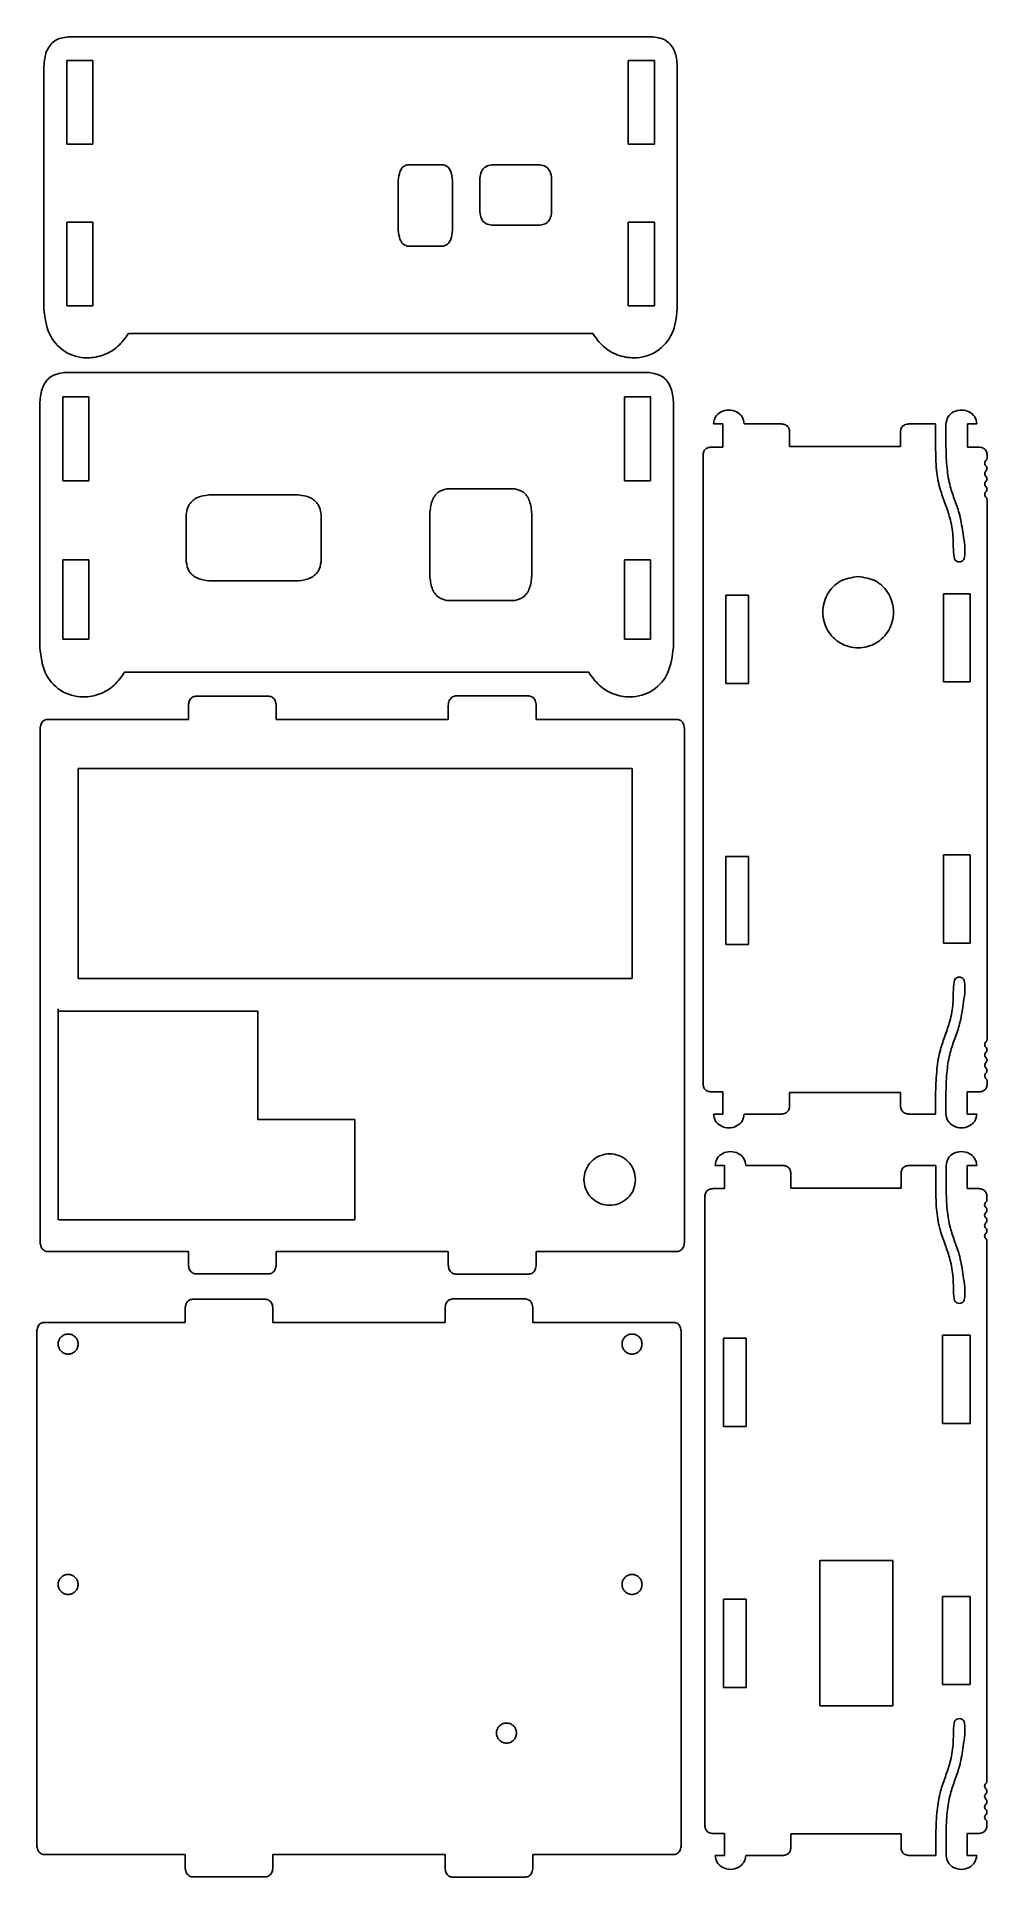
# Model space of a CAD drawing. Extents: x 659 to 786, y 384 to 629.
import ezdxf

# ---------------------------------------------------------------- set-up
doc = ezdxf.new("R2010")
doc.units = 0
doc.layers.get('0').update_dxf_attribs({"linetype": 'CONTINUOUS'})

msp = doc.modelspace()

# ---------------------------------------------------------------- linework, layer by layer
at = {"color": 7}
for p, q in [((741.234414, 629.214032), (663.329538, 629.214032)), ((660.087538, 625.314737), (660.087115, 592.935805)), ((744.476414, 592.935805), (744.476414, 625.314737)), ((671.355571, 589.68579), (733.207958, 589.68579)), ((740.709819, 584.460897), (662.804943, 584.460897)), ((659.562944, 580.522289), (659.562944, 547.816741)), ((743.95227, 547.816741), (743.95227, 580.522289)), ((749.283484, 577.639373), (750.545639, 577.639373)), ((750.545639, 577.639373), (750.545639, 574.552144)), ((758.337202, 577.639373), (753.398595, 577.639373)), ((759.434792, 574.601251), (759.434792, 576.65961)), ((774.22318, 576.65961), (774.22318, 574.601251)), ((778.887664, 577.639373), (775.320799, 577.639373)), ((778.887664, 574.552483), (778.887664, 577.639373)), ((780.258982, 577.639712), (780.258982, 574.55285)), ((783.111571, 574.55285), (783.111571, 577.639712)), ((783.111571, 577.639712), (784.373697, 577.639712)), ((750.545639, 574.552144), (749.008995, 574.552144)), ((774.22318, 574.601251), (759.434792, 574.601251)), ((784.648215, 574.55285), (783.111571, 574.55285)), ((747.9118, 573.572381), (747.9118, 489.588523)), ((785.745269, 573.082867), (785.74541, 573.573087)), ((785.745269, 495.622265), (785.74541, 567.539684)), ((670.8314, 544.53396), (732.683786, 544.53396)), ((679.342036, 540.105498), (679.342036, 538.264139)), ((690.0719, 541.360456), (680.317227, 541.360456)), ((691.04709, 538.264139), (691.04709, 540.105498)), ((713.968953, 540.12929), (713.968953, 538.264139)), ((724.698816, 541.384219), (714.944821, 541.384219)), ((725.674035, 538.264139), (725.674035, 540.12929)), ((679.342036, 538.264139), (660.565623, 538.264139)), ((713.968953, 538.264139), (691.04709, 538.264139)), ((744.451126, 538.264139), (725.674035, 538.264139)), ((659.589726, 537.00921), (659.589726, 468.599085)), ((745.426317, 468.599085), (745.426317, 537.00921)), ((749.008995, 488.60876), (750.545639, 488.60876)), ((750.545639, 488.60876), (750.545639, 485.668823)), ((759.433691, 486.648558), (759.433691, 488.559682)), ((759.433691, 488.559682), (774.222108, 488.559682)), ((774.222108, 488.559682), (774.222108, 486.648558)), ((778.886592, 485.668823), (778.886592, 488.60876)), ((780.25791, 488.609099), (780.25791, 485.669162)), ((783.110809, 485.669162), (783.110809, 488.609099)), ((783.110809, 488.609099), (784.648215, 488.609099)), ((785.74541, 489.588862), (785.74541, 490.079082)), ((750.545639, 485.668823), (749.283484, 485.668823)), ((753.398595, 485.668823), (758.336411, 485.668823)), ((775.319698, 485.668823), (778.886592, 485.668823)), ((784.372935, 485.669162), (783.110809, 485.669162)), ((749.513151, 478.832016), (750.766669, 478.832016)), ((750.766669, 478.832016), (750.766669, 475.744787)), ((758.504977, 478.832016), (753.600152, 478.832016)), ((778.915034, 478.832016), (775.372524, 478.832016)), ((778.915034, 475.745126), (778.915034, 478.832016)), ((780.276982, 478.832355), (780.276982, 475.745493)), ((783.11007, 475.745493), (783.11007, 478.832355)), ((783.11007, 478.832355), (784.36356, 478.832355)), ((759.59506, 475.793894), (759.59506, 477.852254)), ((774.282413, 475.793894), (759.59506, 475.793894)), ((774.282413, 477.852254), (774.282413, 475.793894)), ((748.150836, 474.765025), (748.150836, 390.781166)), ((750.766669, 475.744787), (749.240525, 475.744787)), ((784.636187, 475.745493), (783.11007, 475.745493)), ((785.725903, 474.27551), (785.725903, 474.76573)), ((785.725903, 396.814908), (785.725903, 468.732327)), ((660.565623, 467.343707), (679.342036, 467.343707)), ((679.342036, 467.343707), (679.342036, 465.622479)), ((691.04709, 465.622479), (691.04709, 467.343707)), ((691.04709, 467.343707), (713.968953, 467.343707)), ((713.968953, 467.343707), (713.968953, 465.586611)), ((725.674035, 465.586611), (725.674035, 467.343707)), ((725.674035, 467.343707), (744.451126, 467.343707)), ((680.317227, 464.367098), (690.0719, 464.367098)), ((714.944821, 464.33123), (724.698816, 464.33123)), ((678.903717, 459.75474), (678.903717, 457.91339)), ((689.63358, 461.009678), (679.878908, 461.009678)), ((690.608771, 457.91339), (690.608771, 459.75474)), ((713.530634, 459.778532), (713.530634, 457.91339)), ((724.260497, 461.033469), (714.506502, 461.033469)), ((725.235688, 457.91339), (725.235688, 459.778532)), ((659.151407, 456.658449), (659.151407, 388.248324)), ((678.903717, 457.91339), (660.127275, 457.91339)), ((713.530634, 457.91339), (690.608771, 457.91339)), ((744.012807, 457.91339), (725.235688, 457.91339)), ((744.987998, 388.248324), (744.987998, 456.658449)), ((785.725903, 390.781505), (785.725903, 391.271725)), ((749.240525, 389.801404), (750.766669, 389.801404)), ((750.766669, 389.801404), (750.766669, 386.861467)), ((759.593988, 387.841201), (759.593988, 389.752325)), ((759.593988, 389.752325), (774.28134, 389.752325)), ((774.28134, 389.752325), (774.28134, 387.841201)), ((778.913933, 386.861467), (778.913933, 389.801404)), ((780.275881, 389.801771), (780.275881, 386.861805)), ((783.109308, 386.861805), (783.109308, 389.801771)), ((783.109308, 389.801771), (784.636187, 389.801771)), ((660.127275, 386.992944), (678.903717, 386.992944)), ((678.903717, 386.992944), (678.903717, 385.271727)), ((690.608771, 385.271727), (690.608771, 386.992944)), ((690.608771, 386.992944), (713.530634, 386.992944)), ((713.530634, 386.992944), (713.530634, 385.235856)), ((725.235688, 385.235856), (725.235688, 386.992944)), ((725.235688, 386.992944), (744.012807, 386.992944)), ((750.766669, 386.861467), (749.513151, 386.861467)), ((753.600152, 386.861467), (758.504215, 386.861467)), ((775.371424, 386.861467), (778.913933, 386.861467)), ((784.362798, 386.861805), (783.109308, 386.861805)), ((679.878908, 384.016346), (689.63358, 384.016346)), ((714.506502, 383.980475), (724.260497, 383.980475))]:
    msp.add_line(p, q, dxfattribs=at)
at = {"color": 1}
for p, q in [((666.615423, 626.040697), (663.145134, 626.040697)), ((663.145134, 626.040697), (663.145134, 614.92213)), ((666.615423, 614.92213), (666.615423, 626.040697)), ((741.418818, 626.040697), (737.948557, 626.040697)), ((737.948557, 626.040697), (737.948557, 614.92213)), ((741.418818, 614.92213), (741.418818, 626.040697)), ((663.145134, 614.92213), (666.615423, 614.92213)), ((737.948557, 614.92213), (741.418818, 614.92213)), ((713.334342, 612.153586), (708.491795, 612.153586)), ((726.140323, 612.153586), (719.763681, 612.153586)), ((707.28148, 609.749806), (707.28148, 603.741624)), ((714.545086, 603.741624), (714.545086, 609.749806)), ((718.169944, 610.363592), (718.169944, 605.889551)), ((727.734624, 605.889551), (727.734624, 610.363592)), ((666.615423, 604.504263), (663.145134, 604.504263)), ((663.145134, 604.504263), (663.145134, 593.385724)), ((666.615423, 593.385724), (666.615423, 604.504263)), ((719.763681, 604.099528), (726.140323, 604.099528)), ((741.418818, 604.504263), (737.948557, 604.504263)), ((737.948557, 604.504263), (737.948557, 593.385724)), ((741.418818, 593.385724), (741.418818, 604.504263)), ((708.491795, 601.337805), (713.334342, 601.337805)), ((663.145134, 593.385724), (666.615423, 593.385724)), ((737.948557, 593.385724), (741.418818, 593.385724)), ((666.0908, 581.255558), (662.620539, 581.255558)), ((662.620539, 581.255558), (662.620539, 570.024864)), ((666.0908, 570.024864), (666.0908, 581.255558)), ((740.894223, 581.255558), (737.423934, 581.255558)), ((737.423934, 581.255558), (737.423934, 570.024864)), ((740.894223, 570.024864), (740.894223, 581.255558)), ((662.620539, 570.024864), (666.0908, 570.024864)), ((722.831063, 568.971187), (713.768084, 568.971187)), ((737.423934, 570.024864), (740.894223, 570.024864)), ((694.027529, 568.161322), (682.050401, 568.161322)), ((679.055868, 565.618556), (679.055868, 559.26294)), ((697.021029, 559.26294), (697.021029, 565.618556)), ((711.502132, 565.670384), (711.502132, 557.420062)), ((725.096185, 557.420062), (725.096185, 565.670384)), ((666.0908, 559.505087), (662.620539, 559.505087)), ((662.620539, 559.505087), (662.620539, 548.935667)), ((666.0908, 548.935667), (666.0908, 559.505087)), ((740.894223, 559.505087), (737.423934, 559.505087)), ((737.423934, 559.505087), (737.423934, 548.935667)), ((740.894223, 548.935667), (740.894223, 559.505087)), ((682.050401, 556.720174), (694.027529, 556.720174)), ((753.980227, 554.797915), (750.947326, 554.797915)), ((750.947326, 554.797915), (750.947326, 543.038138)), ((753.980227, 543.038138), (753.980227, 554.797915)), ((783.497284, 555.001736), (779.956468, 555.001736)), ((779.956468, 555.001736), (779.956468, 543.241931)), ((783.497284, 543.241931), (783.497284, 555.001736)), ((713.768084, 554.119259), (722.831063, 554.119259)), ((662.620539, 548.935667), (666.0908, 548.935667)), ((737.423934, 548.935667), (740.894223, 548.935667)), ((750.947326, 543.038138), (753.980227, 543.038138)), ((779.956468, 543.241931), (783.497284, 543.241931)), ((664.672605, 531.712221), (664.672605, 503.721999)), ((738.462851, 531.712221), (664.672605, 531.712221)), ((738.462851, 503.721999), (738.462851, 531.712221)), ((753.980227, 520.008748), (750.947326, 520.008748)), ((750.947326, 520.008748), (750.947326, 508.248972)), ((753.980227, 508.248972), (753.980227, 520.008748)), ((783.497284, 520.212541), (779.956468, 520.212541)), ((779.956468, 520.212541), (779.956468, 508.452736)), ((783.497284, 508.452736), (783.497284, 520.212541)), ((750.947326, 508.248972), (753.980227, 508.248972)), ((779.956468, 508.452736), (783.497284, 508.452736)), ((664.672605, 503.721999), (738.462851, 503.721999)), ((688.586931, 499.380431), (661.993701, 499.380431)), ((662.005726, 499.680679), (662.005726, 471.555332)), ((688.586931, 484.934181), (688.586931, 499.380431)), ((701.507431, 484.934181), (688.586931, 484.934181)), ((701.507431, 471.581542), (701.507431, 484.934181)), ((662.103892, 471.581542), (701.507431, 471.581542)), ((783.477777, 456.194351), (779.816283, 456.194351)), ((779.816283, 456.194351), (779.816283, 444.434574)), ((783.477777, 444.434574), (783.477777, 456.194351)), ((753.649626, 455.815129), (750.616725, 455.815129)), ((750.616725, 455.815129), (750.616725, 444.055324)), ((753.649626, 444.055324), (753.649626, 455.815129)), ((750.616725, 444.055324), (753.649626, 444.055324)), ((779.816283, 444.434574), (783.477777, 444.434574)), ((773.194725, 426.172169), (763.482581, 426.172169)), ((763.482581, 426.172169), (763.482581, 406.81751)), ((773.194725, 406.81751), (773.194725, 426.172169)), ((753.649626, 421.025962), (750.616725, 421.025962)), ((750.616725, 421.025962), (750.616725, 409.266158)), ((753.649626, 409.266158), (753.649626, 421.025962)), ((783.477777, 421.405184), (779.816283, 421.405184)), ((779.816283, 421.405184), (779.816283, 409.64538)), ((783.477777, 409.64538), (783.477777, 421.405184)), ((779.816283, 409.64538), (783.477777, 409.64538)), ((750.616725, 409.266158), (753.649626, 409.266158)), ((763.482581, 406.81751), (773.194725, 406.81751))]:
    msp.add_line(p, q, dxfattribs=at)
at = {"color": 7}
for points in [[(661.555037, 628.681705), (661.06874, 628.366547), (660.687627, 627.84246), (660.461059, 627.28287)], [(663.329538, 629.214032), (662.698969, 629.11421), (662.0684, 629.014416), (661.555037, 628.681705)], [(743.008943, 628.681705), (742.49558, 629.014416), (741.865011, 629.11421), (741.234414, 629.214032)], [(744.102892, 627.28287), (743.876353, 627.84246), (743.495212, 628.366547), (743.008943, 628.681705)], [(660.461059, 627.28287), (660.207454, 626.656478), (660.14751, 625.985608), (660.087538, 625.314737)], [(744.476414, 625.314737), (744.41647, 625.985608), (744.356497, 626.656478), (744.102892, 627.28287)], [(660.087115, 592.935805), (660.228, 591.803529), (660.368886, 590.671254), (660.833818, 589.655818)], [(743.756549, 589.655592), (744.218321, 590.668742), (744.347382, 591.802259), (744.476414, 592.935805)], [(660.833818, 589.655818), (661.261131, 588.722566), (661.962143, 587.888035), (662.82467, 587.324126)], [(669.966022, 587.980999), (670.502893, 588.472827), (670.929218, 589.079295), (671.355571, 589.68579)], [(733.207958, 589.68579), (733.634311, 589.079323), (734.060664, 588.472856), (734.597479, 587.980999)], [(741.752264, 587.324014), (742.620097, 587.887244), (743.330168, 588.720082), (743.756549, 589.655592)], [(662.82467, 587.324126), (663.726088, 586.734818), (664.803923, 586.441138), (665.867026, 586.436679)], [(665.867026, 586.436679), (666.625724, 586.433574), (667.376915, 586.577649), (668.088792, 586.84782)], [(668.088792, 586.84782), (668.776144, 587.108678), (669.426836, 587.486997), (669.966022, 587.980999)], [(734.597479, 587.980999), (735.136664, 587.486969), (735.787299, 587.108565), (736.474708, 586.84782)], [(736.474708, 586.84782), (737.186698, 586.577762), (737.938115, 586.433913), (738.696502, 586.436679)], [(738.696502, 586.436679), (739.763472, 586.44063), (740.844242, 586.734705), (741.752264, 587.324014)], [(661.030414, 583.923208), (660.544146, 583.604889), (660.163033, 583.075497), (659.936465, 582.510262)], [(662.804943, 584.460897), (662.174374, 584.360088), (661.543777, 584.25925), (661.030414, 583.923208)], [(742.484348, 583.923208), (741.970958, 584.25925), (741.340388, 584.360088), (740.709819, 584.460897)], [(743.578298, 582.510262), (743.35173, 583.075497), (742.970617, 583.604889), (742.484348, 583.923208)], [(659.936465, 582.510262), (659.68286, 581.877548), (659.622888, 581.199932), (659.562944, 580.522289)], [(743.95227, 580.522289), (743.892298, 581.199932), (743.831903, 581.877548), (743.578298, 582.510262)], [(750.302448, 579.225688), (749.994487, 579.067361), (749.72711, 578.837858), (749.56438, 578.566614)], [(751.340856, 579.476498), (750.980346, 579.47647), (750.619835, 579.388868), (750.302448, 579.225688)], [(752.379378, 579.225772), (752.061934, 579.388925), (751.701395, 579.476498), (751.340856, 579.476498)], [(753.117614, 578.566783), (752.954829, 578.837999), (752.687395, 579.067446), (752.379378, 579.225772)], [(781.277945, 579.226026), (780.969956, 579.0677), (780.702607, 578.838196), (780.539878, 578.566953)], [(782.316354, 579.476837), (781.955843, 579.476809), (781.595332, 579.389207), (781.277945, 579.226026)], [(783.354762, 579.226111), (783.037375, 579.389264), (782.676864, 579.476837), (782.316354, 579.476837)], [(784.09283, 578.567122), (783.9301, 578.838309), (783.662723, 579.067784), (783.354762, 579.226111)], [(749.56438, 578.566614), (749.396656, 578.287101), (749.34007, 577.963223), (749.283484, 577.639373)], [(753.398595, 577.639373), (753.342009, 577.963308), (753.285424, 578.287214), (753.117614, 578.566783)], [(758.891034, 577.505656), (758.721729, 577.585497), (758.529451, 577.612449), (758.337202, 577.639373)], [(759.284876, 577.154233), (759.198036, 577.300904), (759.055344, 577.428186), (758.891034, 577.505656)], [(759.434792, 576.65961), (759.404594, 576.831342), (759.374396, 577.003075), (759.284876, 577.154233)], [(774.35955, 577.153922), (774.272117, 577.003837), (774.247649, 576.831709), (774.22318, 576.65961)], [(774.760164, 577.505515), (774.592976, 577.428327), (774.445684, 577.301807), (774.35955, 577.153922)], [(775.320799, 577.639373), (775.126827, 577.61228), (774.932884, 577.585243), (774.760164, 577.505515)], [(780.539878, 578.566953), (780.372153, 578.28744), (780.315568, 577.963562), (780.258982, 577.639712)], [(784.373697, 577.639712), (784.31714, 577.963618), (784.260583, 578.287553), (784.09283, 578.567122)], [(748.061688, 574.067004), (747.972195, 573.915846), (747.941998, 573.744114), (747.9118, 573.572381)], [(748.455416, 574.418427), (748.291163, 574.340957), (748.148528, 574.213647), (748.061688, 574.067004)], [(749.008995, 574.552144), (748.81683, 574.525333), (748.624637, 574.49824), (748.455416, 574.418427)], [(779.009612, 571.484445), (778.904428, 572.504086), (778.896046, 573.52827), (778.887664, 574.552483)], [(780.258982, 574.55285), (780.289236, 573.598176), (780.319462, 572.643475), (780.415728, 571.69137)], [(785.201963, 574.419133), (785.032686, 574.499002), (784.840436, 574.525926), (784.648215, 574.55285)], [(785.595607, 574.06771), (785.508795, 574.214352), (785.366188, 574.341663), (785.201963, 574.419133)], [(785.74541, 573.573087), (785.715241, 573.744819), (785.685071, 573.916551), (785.595607, 574.06771)], [(779.498901, 568.932027), (779.255992, 569.767518), (779.098371, 570.624373), (779.009612, 571.484445)], [(780.415728, 571.69137), (780.497319, 570.884497), (780.626294, 570.079458), (780.836691, 569.292792)], [(785.441739, 572.266059), (785.414646, 572.345082), (785.41521, 572.43449), (785.441739, 572.514528)], [(785.441739, 572.514528), (785.469115, 572.596993), (785.524176, 572.669524), (785.584741, 572.736467)], [(785.584741, 572.04364), (785.527281, 572.113998), (785.469764, 572.184497), (785.441739, 572.266059)], [(785.584431, 571.350841), (785.641835, 571.421086), (785.699352, 571.491246), (785.727687, 571.57295)], [(785.584741, 572.736467), (785.615814, 572.770842), (785.648354, 572.803749), (785.673895, 572.841087)], [(785.727771, 571.821531), (785.699521, 571.903206), (785.642145, 571.973367), (785.584741, 572.04364)], [(785.673895, 572.841087), (785.698448, 572.87724), (785.716652, 572.917513), (785.727489, 572.958858)], [(785.727489, 572.958858), (785.738214, 572.999527), (785.741882, 573.041183), (785.745269, 573.082867)], [(785.727687, 571.57295), (785.755062, 571.65217), (785.755062, 571.742283), (785.727771, 571.821531)], [(780.836691, 569.292792), (781.005488, 568.661602), (781.226722, 568.042209), (781.447956, 567.422844)], [(785.441739, 570.880038), (785.414364, 570.959342), (785.414364, 571.049399), (785.441654, 571.128732)], [(785.441739, 569.494355), (785.414364, 569.573518), (785.414364, 569.663491), (785.441654, 569.74271)], [(785.441654, 571.128732), (785.469877, 571.210407), (785.527055, 571.280652), (785.584431, 571.350841)], [(785.441654, 569.74271), (785.469877, 569.824414), (785.527055, 569.894687), (785.584431, 569.964876)], [(785.584741, 570.657675), (785.527337, 570.727948), (785.46999, 570.79825), (785.441739, 570.880038)], [(785.584741, 569.272415), (785.527394, 569.342576), (785.46999, 569.412736), (785.441739, 569.494355)], [(785.584431, 569.964876), (785.641806, 570.035121), (785.699352, 570.105281), (785.727687, 570.186956)], [(785.727771, 570.435566), (785.699493, 570.517269), (785.642089, 570.587458), (785.584741, 570.657675)], [(785.727771, 569.049968), (785.699549, 569.131784), (785.642173, 569.202114), (785.584741, 569.272415)], [(785.727687, 570.186956), (785.755062, 570.266204), (785.755062, 570.356318), (785.727771, 570.435566)], [(785.727687, 568.80133), (785.755062, 568.880578), (785.755062, 568.970663), (785.727771, 569.049968)], [(780.168389, 566.983085), (779.934172, 567.629797), (779.690107, 568.274308), (779.498901, 568.932027)], [(780.779569, 565.113391), (780.606962, 565.745287), (780.392163, 566.365188), (780.168389, 566.983085)], [(781.447956, 567.422844), (781.683414, 566.777571), (781.9189, 566.132298), (782.089786, 565.474297)], [(785.441739, 568.108503), (785.41521, 568.188597), (785.414646, 568.277977), (785.441654, 568.356971)], [(785.441654, 568.356971), (785.469594, 568.438336), (785.527055, 568.508694), (785.584431, 568.578911)], [(785.584741, 567.886083), (785.523979, 567.953055), (785.469115, 568.02584), (785.441739, 568.108503)], [(785.584431, 568.578911), (785.641948, 568.649297), (785.69938, 568.719542), (785.727687, 568.80133)], [(785.673895, 567.781915), (785.648495, 567.81914), (785.615786, 567.85185), (785.584741, 567.886083)], [(785.72763, 567.664144), (785.716765, 567.705489), (785.698618, 567.745819), (785.673895, 567.781915)], [(785.74541, 567.539684), (785.741741, 567.581509), (785.738072, 567.623334), (785.72763, 567.664144)], [(781.200334, 562.714897), (781.144257, 563.519485), (780.994679, 564.325737), (780.779569, 565.113391)], [(782.089786, 565.474297), (782.307294, 564.636831), (782.420212, 563.778762), (782.551304, 562.922302)], [(781.356968, 559.853446), (781.202507, 560.818223), (781.266515, 561.765417), (781.200334, 562.714897)], [(782.551304, 562.922302), (782.707119, 561.904214), (782.888559, 560.888412), (782.728285, 559.853446)], [(781.450496, 559.544413), (781.394221, 559.637631), (781.37424, 559.745637), (781.356968, 559.853446)], [(781.696396, 559.324759), (781.593921, 559.377535), (781.505134, 559.453989), (781.450496, 559.544413)], [(782.042626, 559.241165), (781.922343, 559.241165), (781.802088, 559.270347), (781.696396, 559.324759)], [(782.388687, 559.324675), (782.283052, 559.270347), (782.162825, 559.241165), (782.042626, 559.241165)], [(782.634672, 559.544272), (782.579865, 559.453876), (782.491162, 559.377422), (782.388687, 559.324675)], [(782.728285, 559.853446), (782.711634, 559.745581), (782.691173, 559.63749), (782.634672, 559.544272)], [(659.562944, 547.816741), (659.691976, 546.671793), (659.821036, 545.526818), (660.282808, 544.503452)], [(743.205539, 544.503678), (743.670472, 545.529358), (743.811357, 546.673035), (743.95227, 547.816741)], [(660.282808, 544.503452), (660.709189, 543.558515), (661.41926, 542.717267), (662.287094, 542.148364)], [(669.441878, 542.811953), (669.978693, 543.308777), (670.405046, 543.921368), (670.8314, 544.53396)], [(732.683786, 544.53396), (733.110139, 543.92134), (733.536464, 543.308749), (734.073336, 542.811953)], [(741.214687, 542.148477), (742.077214, 542.718058), (742.778254, 543.561027), (743.205539, 544.503678)], [(662.287094, 542.148364), (663.195115, 541.553101), (664.275885, 541.256034), (665.342855, 541.252082)], [(667.564649, 541.667372), (668.252058, 541.930742), (668.902693, 542.312956), (669.441878, 542.811953)], [(734.073336, 542.811953), (734.612549, 542.313012), (735.263241, 541.930855), (735.950565, 541.667372)], [(738.172331, 541.252082), (739.235434, 541.25657), (740.313269, 541.553242), (741.214687, 542.148477)], [(665.342855, 541.252082), (666.101242, 541.249288), (666.852659, 541.394576), (667.564649, 541.667372)], [(679.475274, 540.738664), (679.391623, 540.536), (679.366816, 540.320749), (679.342036, 540.105498)], [(679.825201, 541.188978), (679.668426, 541.086192), (679.54899, 540.91731), (679.475274, 540.738664)], [(680.317227, 541.360456), (680.142842, 541.321678), (679.968429, 541.282901), (679.825201, 541.188978)], [(690.563926, 541.188978), (690.420698, 541.282901), (690.246313, 541.321678), (690.0719, 541.360456)], [(690.913881, 540.738664), (690.840137, 540.91731), (690.7207, 541.086192), (690.563926, 541.188978)], [(691.04709, 540.105498), (691.022255, 540.320749), (690.997504, 540.536), (690.913881, 540.738664)], [(714.102219, 540.762455), (714.01854, 540.559791), (713.993761, 540.34454), (713.968953, 540.12929)], [(714.452344, 541.212769), (714.295513, 541.109984), (714.175963, 540.94113), (714.102219, 540.762455)], [(714.944821, 541.384219), (714.770267, 541.345498), (714.595712, 541.306749), (714.452344, 541.212769)], [(725.190843, 541.212769), (725.047615, 541.306692), (724.873202, 541.34547), (724.698816, 541.384219)], [(725.540798, 540.762455), (725.467082, 540.941102), (725.347617, 541.109984), (725.190843, 541.212769)], [(725.674035, 540.12929), (725.6492, 540.34454), (725.624449, 540.559791), (725.540798, 540.762455)], [(735.950565, 541.667372), (736.662442, 541.394464), (737.413633, 541.248978), (738.172331, 541.252082)], [(659.722992, 537.642376), (659.639313, 537.439712), (659.614534, 537.224461), (659.589726, 537.00921)], [(660.073117, 538.092689), (659.916286, 537.989904), (659.796765, 537.821022), (659.722992, 537.642376)], [(660.565623, 538.264139), (660.39104, 538.225418), (660.216486, 538.186669), (660.073117, 538.092689)], [(744.943153, 538.092689), (744.799925, 538.186613), (744.625512, 538.22539), (744.451126, 538.264139)], [(745.29308, 537.642376), (745.219364, 537.821022), (745.099927, 537.989904), (744.943153, 538.092689)], [(745.426317, 537.00921), (745.401482, 537.224461), (745.376731, 537.439684), (745.29308, 537.642376)], [(781.199318, 500.446572), (781.26502, 501.396334), (781.20214, 502.343528), (781.355867, 503.308502)], [(781.355867, 503.308502), (781.373082, 503.416368), (781.393148, 503.524431), (781.449508, 503.617649)], [(781.449508, 503.617649), (781.504146, 503.708073), (781.592962, 503.784498), (781.695493, 503.837246)], [(781.695493, 503.837246), (781.801129, 503.891602), (781.921327, 503.920755), (782.041526, 503.920755)], [(782.041526, 503.920755), (782.161809, 503.920755), (782.28212, 503.891574), (782.387756, 503.837161)], [(782.387756, 503.837161), (782.490203, 503.784414), (782.578905, 503.707932), (782.633656, 503.617508)], [(782.727185, 503.308502), (782.887459, 502.273537), (782.705736, 501.25765), (782.550203, 500.239477)], [(782.633656, 503.617508), (782.690101, 503.524318), (782.710505, 503.416311), (782.727185, 503.308502)], [(780.778638, 498.047908), (780.99513, 498.835139), (781.143664, 499.641787), (781.199318, 500.446572)], [(780.167316, 496.178158), (780.387534, 496.797212), (780.604958, 497.416323), (780.778638, 498.047908)], [(782.550203, 500.239477), (782.419393, 499.382904), (782.307153, 498.524666), (782.088685, 497.687228)], [(779.525374, 494.229639), (779.704923, 494.887161), (779.937644, 495.532631), (780.167316, 496.178158)], [(781.446855, 495.738766), (781.223335, 495.119712), (781.003597, 494.500234), (780.835421, 493.869044)], [(782.088685, 497.687228), (781.917094, 497.02934), (781.679914, 496.384265), (781.446855, 495.738766)], [(785.584741, 495.275837), (785.615786, 495.310071), (785.648382, 495.342808), (785.673895, 495.380034)], [(785.673895, 495.380034), (785.698731, 495.41613), (785.71668, 495.456431), (785.727489, 495.497805)], [(785.727489, 495.497805), (785.738214, 495.538614), (785.741882, 495.58044), (785.745269, 495.622265)], [(779.063686, 491.677645), (779.154364, 492.536362), (779.29683, 493.392766), (779.525374, 494.229639)], [(780.835421, 493.869044), (780.625814, 493.082321), (780.496331, 492.277367), (780.414543, 491.47055)], [(785.441711, 493.419125), (785.414335, 493.498402), (785.414335, 493.588402), (785.441767, 493.667594)], [(785.441711, 494.804978), (785.414618, 494.883972), (785.415182, 494.973351), (785.441796, 495.053446)], [(785.584431, 494.583038), (785.527055, 494.653255), (785.469623, 494.723613), (785.441711, 494.804978)], [(785.584431, 493.196734), (785.527055, 493.266979), (785.469877, 493.337366), (785.441711, 493.419125)], [(785.441767, 493.667594), (785.470018, 493.749212), (785.527422, 493.819345), (785.584741, 493.889533)], [(785.441796, 495.053446), (785.469171, 495.136109), (785.524007, 495.208894), (785.584741, 495.275837)], [(785.72763, 494.36059), (785.699352, 494.442378), (785.641919, 494.512652), (785.584431, 494.583038)], [(785.72763, 492.974625), (785.699295, 493.0563), (785.641778, 493.126461), (785.584431, 493.196734)], [(785.584741, 493.889533), (785.642145, 493.959835), (785.699493, 494.030165), (785.727715, 494.111981)], [(785.727715, 494.111981), (785.75509, 494.191257), (785.75509, 494.281342), (785.72763, 494.36059)], [(785.727715, 492.726016), (785.75509, 492.805292), (785.75509, 492.895377), (785.72763, 492.974625)], [(778.886592, 488.60876), (778.92122, 489.632804), (778.955877, 490.656847), (779.063686, 491.677645)], [(780.414543, 491.47055), (780.318051, 490.518474), (780.287966, 489.5638), (780.25791, 488.609099)], [(785.441711, 492.033217), (785.414335, 492.112493), (785.414335, 492.20255), (785.441796, 492.281826)], [(785.441739, 490.647421), (785.41521, 490.727459), (785.414646, 490.816867), (785.441739, 490.895889)], [(785.584431, 491.811108), (785.527083, 491.881296), (785.469877, 491.951542), (785.441711, 492.033217)], [(785.441739, 490.895889), (785.469679, 490.977452), (785.527281, 491.047922), (785.584741, 491.11828)], [(785.584741, 490.425481), (785.524176, 490.492424), (785.469143, 490.564956), (785.441739, 490.647421)], [(785.441796, 492.281826), (785.470046, 492.363501), (785.527394, 492.433718), (785.584741, 492.503907)], [(785.72763, 491.588999), (785.699323, 491.670702), (785.641806, 491.740863), (785.584431, 491.811108)], [(785.584741, 492.503907), (785.642089, 492.574124), (785.699464, 492.644341), (785.727715, 492.726016)], [(785.584741, 491.11828), (785.642145, 491.188582), (785.699493, 491.258714), (785.727715, 491.340389)], [(785.727715, 491.340389), (785.75509, 491.419637), (785.75509, 491.509751), (785.72763, 491.588999)], [(747.9118, 489.588523), (747.941998, 489.416791), (747.972195, 489.245059), (748.061688, 489.093872)], [(748.061688, 489.093872), (748.148528, 488.94723), (748.291163, 488.819947), (748.455416, 488.742449)], [(748.455416, 488.742449), (748.624637, 488.662637), (748.81683, 488.635713), (749.008995, 488.60876)], [(784.648215, 488.609099), (784.840436, 488.63591), (785.032686, 488.662975), (785.201963, 488.742816)], [(785.201963, 488.742816), (785.366188, 488.820286), (785.508795, 488.947596), (785.595607, 489.094239)], [(785.673895, 490.320862), (785.648213, 490.3582), (785.615814, 490.391107), (785.584741, 490.425481)], [(785.595607, 489.094239), (785.685071, 489.245397), (785.715241, 489.41713), (785.74541, 489.588862)], [(785.72763, 490.203062), (785.716765, 490.244408), (785.698561, 490.284709), (785.673895, 490.320862)], [(785.74541, 490.079082), (785.741741, 490.120738), (785.738072, 490.162422), (785.72763, 490.203062)], [(749.283484, 485.668823), (749.34007, 485.344832), (749.396656, 485.020869), (749.56438, 484.741215)], [(753.117614, 484.741385), (753.285367, 485.020982), (753.341981, 485.344889), (753.398595, 485.668823)], [(758.336411, 485.668823), (758.528689, 485.695634), (758.720657, 485.722671), (758.889962, 485.802512)], [(758.889962, 485.802512), (759.054244, 485.879982), (759.196935, 486.007264), (759.283775, 486.153935)], [(759.283775, 486.153935), (759.373296, 486.305093), (759.403494, 486.476826), (759.433691, 486.648558)], [(774.222108, 486.648558), (774.252305, 486.476826), (774.282503, 486.305093), (774.372024, 486.153935)], [(774.372024, 486.153935), (774.458864, 486.007264), (774.601555, 485.879982), (774.765837, 485.802512)], [(774.765837, 485.802512), (774.935142, 485.722671), (775.12742, 485.695747), (775.319698, 485.668823)], [(780.25791, 485.669162), (780.314467, 485.345199), (780.371363, 485.021208), (780.539088, 484.741582)], [(784.092068, 484.741723), (784.259764, 485.021349), (784.31635, 485.345256), (784.372935, 485.669162)], [(749.56438, 484.741215), (749.72711, 484.469915), (749.994459, 484.240327), (750.302448, 484.081916)], [(750.302448, 484.081916), (750.619807, 483.918679), (750.980346, 483.830992), (751.340856, 483.830992)], [(751.340856, 483.830992), (751.701423, 483.83102), (752.061962, 483.918735), (752.379378, 484.081972)], [(752.379378, 484.081972), (752.687423, 484.24044), (752.954857, 484.470028), (753.117614, 484.741385)], [(780.539088, 484.741582), (780.701817, 484.470254), (780.969166, 484.240666), (781.277155, 484.082255)], [(781.277155, 484.082255), (781.594542, 483.919017), (781.955053, 483.831331), (782.315564, 483.831331)], [(782.315564, 483.831331), (782.676102, 483.831359), (783.036641, 483.919074), (783.354, 484.082339)], [(783.354, 484.082339), (783.661989, 484.240779), (783.929338, 484.470395), (784.092068, 484.741723)], [(751.556468, 480.669142), (751.198413, 480.669114), (750.840358, 480.581512), (750.525144, 480.418331)], [(752.587878, 480.418416), (752.272607, 480.581568), (751.914524, 480.669142), (751.556468, 480.669142)], [(782.320271, 480.66948), (781.962216, 480.66948), (781.604189, 480.58185), (781.288946, 480.41867)], [(783.351596, 480.418754), (783.036353, 480.581907), (782.678326, 480.66948), (782.320271, 480.66948)], [(749.7921, 479.759286), (749.625532, 479.479744), (749.569342, 479.155866), (749.513151, 478.832016)], [(750.525144, 480.418331), (750.219271, 480.260004), (749.953728, 480.030501), (749.7921, 479.759286)], [(753.321091, 479.759427), (753.159406, 480.030642), (752.893778, 480.260089), (752.587878, 480.418416)], [(753.600152, 478.832016), (753.543934, 479.155951), (753.487715, 479.479857), (753.321091, 479.759427)], [(759.055056, 478.698299), (758.88688, 478.77814), (758.695929, 478.805092), (758.504977, 478.832016)], [(759.446188, 478.346876), (759.359941, 478.493547), (759.218237, 478.620829), (759.055056, 478.698299)], [(759.59506, 477.852254), (759.565088, 478.023986), (759.535088, 478.195718), (759.446188, 478.346876)], [(774.417851, 478.346594), (774.331011, 478.19648), (774.306712, 478.024353), (774.282413, 477.852254)], [(774.815728, 478.698158), (774.649669, 478.620999), (774.503393, 478.49445), (774.417851, 478.346594)], [(775.372524, 478.832016), (775.179879, 478.804923), (774.987263, 478.777886), (774.815728, 478.698158)], [(780.555931, 479.759624), (780.389363, 479.480083), (780.333173, 479.156205), (780.276982, 478.832355)], [(781.288946, 480.41867), (780.983102, 480.260343), (780.717559, 480.03084), (780.555931, 479.759624)], [(784.084611, 479.759765), (783.922983, 480.030981), (783.65744, 480.260428), (783.351596, 480.418754)], [(784.36356, 478.832355), (784.307398, 479.156261), (784.251207, 479.480196), (784.084611, 479.759765)], [(748.299709, 475.259647), (748.210809, 475.108489), (748.180808, 474.936757), (748.150836, 474.765025)], [(748.690727, 475.61107), (748.527603, 475.5336), (748.385927, 475.40629), (748.299709, 475.259647)], [(749.240525, 475.744787), (749.049658, 475.717976), (748.858791, 475.690883), (748.690727, 475.61107)], [(779.036136, 472.677088), (778.931657, 473.696729), (778.92336, 474.720942), (778.915034, 475.745126)], [(780.276982, 475.745493), (780.307011, 474.79082), (780.337039, 473.836147), (780.432656, 472.884014)], [(785.186153, 475.611776), (785.018061, 475.691645), (784.827138, 475.718569), (784.636187, 475.745493)], [(785.577115, 475.260353), (785.490897, 475.406996), (785.349277, 475.534306), (785.186153, 475.611776)], [(785.42432, 473.458703), (785.397509, 473.537725), (785.397791, 473.627133), (785.42432, 473.707171)], [(785.42432, 473.707171), (785.451414, 473.789636), (785.506193, 473.862168), (785.566335, 473.929111)], [(785.566335, 473.236283), (785.509241, 473.306641), (785.452147, 473.37714), (785.42432, 473.458703)], [(785.566335, 473.929111), (785.59721, 473.963485), (785.629524, 473.996392), (785.654868, 474.03373)], [(785.725903, 474.76573), (785.695931, 474.937462), (785.665987, 475.109195), (785.577115, 475.260353)], [(785.654868, 474.03373), (785.679421, 474.069883), (785.697342, 474.110184), (785.708123, 474.151502)], [(785.708123, 474.151502), (785.718565, 474.19217), (785.722234, 474.233854), (785.725903, 474.27551)], [(779.522066, 470.12467), (779.280822, 470.960161), (779.124274, 471.817016), (779.036136, 472.677088)], [(780.432656, 472.884014), (780.513654, 472.07714), (780.641754, 471.27213), (780.850712, 470.485435)], [(785.424292, 472.072681), (785.397199, 472.151986), (785.397199, 472.242043), (785.424236, 472.321375)], [(785.424292, 470.686998), (785.397199, 470.766162), (785.397199, 470.856134), (785.424236, 470.935354)], [(785.424236, 472.321375), (785.452176, 472.40305), (785.509043, 472.473296), (785.566024, 472.543484)], [(785.424236, 470.935354), (785.452176, 471.017057), (785.509043, 471.08733), (785.566024, 471.157519)], [(785.566335, 471.850318), (785.509326, 471.920592), (785.452373, 471.990921), (785.424292, 472.072681)], [(785.566024, 472.543484), (785.623033, 472.613729), (785.680155, 472.68389), (785.708292, 472.765593)], [(785.566024, 471.157519), (785.623033, 471.227764), (785.680155, 471.297925), (785.708292, 471.379628)], [(785.708377, 473.014174), (785.680437, 473.09585), (785.623343, 473.16601), (785.566335, 473.236283)], [(785.708377, 471.628209), (785.680155, 471.709913), (785.623287, 471.780101), (785.566335, 471.850318)], [(785.708292, 472.765593), (785.735668, 472.844841), (785.735668, 472.934926), (785.708377, 473.014174)], [(785.708292, 471.379628), (785.735668, 471.458848), (785.735668, 471.548961), (785.708377, 471.628209)], [(659.589726, 468.599085), (659.614562, 468.383733), (659.639285, 468.16838), (659.722992, 467.965615)], [(745.29308, 467.965615), (745.376759, 468.168397), (745.401538, 468.383741), (745.426317, 468.599085)], [(780.18701, 468.175728), (779.954374, 468.822441), (779.711973, 469.466952), (779.522066, 470.12467)], [(780.850712, 470.485435), (781.01838, 469.854245), (781.23809, 469.234852), (781.4578, 468.615487)], [(781.4578, 468.615487), (781.691677, 467.970214), (781.925527, 467.324941), (782.095255, 466.66694)], [(785.424292, 469.301146), (785.398045, 469.381241), (785.397199, 469.47062), (785.424236, 469.549614)], [(785.424236, 469.549614), (785.451893, 469.630979), (785.509015, 469.701337), (785.566024, 469.771554)], [(785.566335, 470.465059), (785.509382, 470.535219), (785.452373, 470.60538), (785.424292, 470.686998)], [(785.566335, 469.078727), (785.505995, 469.145698), (785.45147, 469.218483), (785.424292, 469.301146)], [(785.566024, 469.771554), (785.623146, 469.84194), (785.680211, 469.912185), (785.708292, 469.993973)], [(785.708377, 470.242611), (785.680437, 470.324427), (785.623372, 470.394757), (785.566335, 470.465059)], [(785.654868, 468.974558), (785.629468, 469.011784), (785.597181, 469.044493), (785.566335, 469.078727)], [(785.708123, 468.856787), (785.697399, 468.898133), (785.679421, 468.938462), (785.654868, 468.974558)], [(785.725903, 468.732327), (785.722234, 468.774152), (785.718847, 468.815978), (785.708123, 468.856787)], [(785.708292, 469.993973), (785.735668, 470.073221), (785.735668, 470.163307), (785.708377, 470.242611)], [(659.722992, 467.965615), (659.796736, 467.786915), (659.916258, 467.61799), (660.073117, 467.515174)], [(660.073117, 467.515174), (660.216486, 467.421191), (660.39104, 467.382451), (660.565623, 467.343707)], [(744.451126, 467.343707), (744.62554, 467.382476), (744.799925, 467.421245), (744.943153, 467.515174)], [(744.943153, 467.515174), (745.099955, 467.618002), (745.219364, 467.786931), (745.29308, 467.965615)], [(780.793985, 466.306034), (780.622563, 466.93793), (780.40926, 467.557831), (780.18701, 468.175728)], [(781.211871, 463.907541), (781.156189, 464.712128), (781.007655, 465.518409), (780.793985, 466.306034)], [(782.095255, 466.66694), (782.311296, 465.829474), (782.423423, 464.971406), (782.553612, 464.114946)], [(679.342036, 465.622479), (679.366872, 465.407135), (679.391595, 465.191791), (679.475274, 464.989009)], [(679.475274, 464.989009), (679.54899, 464.810322), (679.668426, 464.641393), (679.825201, 464.538568)], [(679.825201, 464.538568), (679.968429, 464.444639), (680.142842, 464.405867), (680.317227, 464.367098)], [(690.0719, 464.367098), (690.246313, 464.405867), (690.420698, 464.444639), (690.563926, 464.538568)], [(690.563926, 464.538568), (690.720728, 464.641393), (690.840137, 464.810322), (690.913881, 464.989009)], [(690.913881, 464.989009), (690.997532, 465.191791), (691.022311, 465.407135), (691.04709, 465.622479)], [(713.968953, 465.586611), (713.993789, 465.371259), (714.018512, 465.155906), (714.102219, 464.953138)], [(714.102219, 464.953138), (714.175963, 464.774438), (714.295484, 464.605514), (714.452344, 464.502697)], [(714.452344, 464.502697), (714.595712, 464.408715), (714.770267, 464.369974), (714.944821, 464.33123)], [(724.698816, 464.33123), (724.87323, 464.369999), (725.047615, 464.408768), (725.190843, 464.5027)], [(725.190843, 464.5027), (725.347645, 464.605525), (725.467082, 464.774455), (725.540798, 464.953141)], [(725.540798, 464.953141), (725.624449, 465.155923), (725.649256, 465.371267), (725.674035, 465.586611)], [(781.367461, 461.04609), (781.214045, 462.010866), (781.277601, 462.95806), (781.211871, 463.907541)], [(782.553612, 464.114946), (782.708355, 463.096857), (782.888582, 462.081055), (782.72938, 461.04609)], [(781.46034, 460.737056), (781.404432, 460.830274), (781.384591, 460.938281), (781.367461, 461.04609)], [(782.72938, 461.04609), (782.712729, 460.938224), (782.692522, 460.830133), (782.636416, 460.736915)], [(679.036926, 460.3879), (678.953304, 460.185225), (678.928496, 459.969983), (678.903717, 459.75474)], [(679.386882, 460.838228), (679.230107, 460.735426), (679.110671, 460.566547), (679.036926, 460.3879)], [(679.878908, 461.009678), (679.704494, 460.970912), (679.530109, 460.932149), (679.386882, 460.838228)], [(690.125606, 460.838228), (689.982379, 460.932149), (689.807965, 460.970912), (689.63358, 461.009678)], [(690.475534, 460.3879), (690.401817, 460.566547), (690.282381, 460.735426), (690.125606, 460.838228)], [(690.608771, 459.75474), (690.583935, 459.969983), (690.559184, 460.185225), (690.475534, 460.3879)], [(713.663899, 460.411692), (713.58022, 460.209033), (713.555413, 459.993783), (713.530634, 459.778532)], [(714.013996, 460.862019), (713.857165, 460.759228), (713.737644, 460.590355), (713.663899, 460.411692)], [(714.506502, 461.033469), (714.331948, 460.994732), (714.157393, 460.955994), (714.013996, 460.862019)], [(724.752523, 460.862019), (724.609296, 460.955937), (724.43491, 460.994703), (724.260497, 461.033469)], [(725.102451, 460.411692), (725.028734, 460.590335), (724.909298, 460.759217), (724.752523, 460.862019)], [(725.235688, 459.778532), (725.210852, 459.993774), (725.186101, 460.209016), (725.102451, 460.411692)], [(781.704575, 460.517403), (781.602777, 460.570178), (781.514583, 460.646632), (781.46034, 460.737056)], [(782.048435, 460.433808), (781.92897, 460.433808), (781.809533, 460.46299), (781.704575, 460.517403)], [(782.392097, 460.517318), (782.287223, 460.46299), (782.167815, 460.433808), (782.048435, 460.433808)], [(782.636416, 460.736915), (782.582004, 460.646519), (782.493894, 460.570065), (782.392097, 460.517318)], [(659.284672, 457.291609), (659.200994, 457.088951), (659.176186, 456.8737), (659.151407, 456.658449)], [(659.634769, 457.741937), (659.477938, 457.639149), (659.358417, 457.470273), (659.284672, 457.291609)], [(660.127275, 457.91339), (659.952721, 457.874649), (659.778166, 457.835911), (659.634769, 457.741937)], [(744.504833, 457.74194), (744.361606, 457.835858), (744.187192, 457.874624), (744.012807, 457.91339)], [(744.854761, 457.291609), (744.781044, 457.470256), (744.661608, 457.639138), (744.504833, 457.74194)], [(744.987998, 456.658449), (744.963162, 456.873692), (744.938411, 457.088934), (744.854761, 457.291609)], [(781.36636, 404.501146), (781.383575, 404.609011), (781.403387, 404.717102), (781.459352, 404.81032)], [(781.459352, 404.81032), (781.513623, 404.900716), (781.601846, 404.97717), (781.703644, 405.029889)], [(781.703644, 405.029889), (781.808574, 405.084245), (781.927954, 405.113427), (782.047334, 405.113427)], [(782.047334, 405.113427), (782.166799, 405.113427), (782.286263, 405.084217), (782.391193, 405.029833)], [(782.391193, 405.029833), (782.492963, 404.977057), (782.581044, 404.900575), (782.635429, 404.810151)], [(782.635429, 404.810151), (782.691478, 404.716961), (782.711741, 404.608955), (782.728308, 404.501146)], [(781.210884, 401.639215), (781.276105, 402.589006), (781.213706, 403.536172), (781.36636, 404.501146)], [(782.728308, 404.501146), (782.887481, 403.46618), (782.706859, 402.450322), (782.55254, 401.43212)], [(780.793082, 399.240552), (781.008079, 400.027811), (781.155596, 400.83443), (781.210884, 401.639215)], [(782.55254, 401.43212), (782.422605, 400.575548), (782.311127, 399.71731), (782.094183, 398.879872)], [(779.548369, 395.422283), (779.726705, 396.079804), (779.957817, 396.725274), (780.185909, 397.370801)], [(780.185909, 397.370801), (780.404631, 397.989856), (780.620588, 398.608967), (780.793082, 399.240552)], [(782.094183, 398.879872), (781.923749, 398.221984), (781.688206, 397.576908), (781.456727, 396.93141)], [(779.089814, 392.870288), (779.1799, 393.729006), (779.321378, 394.585409), (779.548369, 395.422283)], [(780.84947, 395.061687), (780.641303, 394.274965), (780.512694, 393.47001), (780.431471, 392.663194)], [(781.456727, 396.93141), (781.234731, 396.312355), (781.016489, 395.692906), (780.84947, 395.061687)], [(785.424264, 394.611797), (785.397171, 394.691045), (785.397171, 394.781046), (785.424349, 394.860237)], [(785.424264, 395.997649), (785.397453, 396.076643), (785.398017, 396.165995), (785.424349, 396.246089)], [(785.566024, 395.775681), (785.509043, 395.845898), (785.452006, 395.916256), (785.424264, 395.997649)], [(785.424349, 396.246089), (785.451442, 396.328752), (785.505995, 396.401537), (785.566335, 396.468509)], [(785.424349, 394.860237), (785.452289, 394.941856), (785.50941, 395.012016), (785.566335, 395.082177)], [(785.708236, 395.553262), (785.680014, 395.63505), (785.623118, 395.705295), (785.566024, 395.775681)], [(785.566335, 396.468509), (785.597181, 396.502742), (785.629524, 396.535452), (785.654868, 396.572677)], [(785.566335, 395.082177), (785.623343, 395.152478), (785.680324, 395.222808), (785.708321, 395.304624)], [(785.654868, 396.572677), (785.679421, 396.608773), (785.69737, 396.649103), (785.708123, 396.690448)], [(785.708123, 396.690448), (785.718565, 396.731258), (785.722234, 396.773083), (785.725903, 396.814908)], [(785.708321, 395.304624), (785.735414, 395.383929), (785.735414, 395.474014), (785.708236, 395.553262)], [(778.913933, 389.801404), (778.948365, 390.825447), (778.982767, 391.849519), (779.089814, 392.870288)], [(780.431471, 392.663194), (780.335628, 391.711117), (780.305769, 390.756444), (780.275881, 389.801771)], [(785.424264, 393.22586), (785.397171, 393.305136), (785.397171, 393.395193), (785.424349, 393.47447)], [(785.566024, 394.389378), (785.509043, 394.459651), (785.452232, 394.530009), (785.424264, 394.611797)], [(785.566024, 393.003751), (785.509072, 393.07394), (785.45226, 393.144185), (785.424264, 393.22586)], [(785.424349, 393.47447), (785.452289, 393.556145), (785.509354, 393.626362), (785.566335, 393.696578)], [(785.708264, 394.167269), (785.680042, 394.248972), (785.622977, 394.319132), (785.566024, 394.389378)], [(785.708264, 392.781642), (785.680042, 392.863346), (785.623005, 392.933506), (785.566024, 393.003751)], [(785.566335, 393.696578), (785.623287, 393.766767), (785.680268, 393.836984), (785.708321, 393.918659)], [(785.566335, 392.310952), (785.623343, 392.381225), (785.680296, 392.451386), (785.708321, 392.533061)], [(785.708321, 393.918659), (785.735696, 393.997935), (785.735696, 394.088021), (785.708264, 394.167269)], [(785.708321, 392.533061), (785.735696, 392.612309), (785.735414, 392.702394), (785.708264, 392.781642)], [(748.150836, 390.781166), (748.180808, 390.609434), (748.210809, 390.437702), (748.299709, 390.286544)], [(748.299709, 390.286544), (748.385927, 390.139901), (748.527603, 390.012591), (748.690727, 389.935121)], [(748.690727, 389.935121), (748.858791, 389.855308), (749.049658, 389.828356), (749.240525, 389.801404)], [(784.636187, 389.801771), (784.827138, 389.828582), (785.018061, 389.855619), (785.186153, 389.935459)], [(785.186153, 389.935459), (785.349277, 390.012929), (785.490897, 390.14024), (785.577115, 390.286882)], [(785.42432, 391.840092), (785.397791, 391.920102), (785.397509, 392.00951), (785.42432, 392.088533)], [(785.42432, 392.088533), (785.45226, 392.170095), (785.509269, 392.240594), (785.566335, 392.310952)], [(785.566335, 391.618125), (785.506193, 391.685068), (785.451527, 391.757599), (785.42432, 391.840092)], [(785.654868, 391.513505), (785.629468, 391.550871), (785.59721, 391.58375), (785.566335, 391.618125)], [(785.577115, 390.286882), (785.665987, 390.438069), (785.695931, 390.609773), (785.725903, 390.781505)], [(785.708123, 391.395734), (785.697399, 391.437079), (785.679365, 391.47738), (785.654868, 391.513505)], [(785.725903, 391.271725), (785.722234, 391.313409), (785.718847, 391.355065), (785.708123, 391.395734)], [(659.151407, 388.248324), (659.176243, 388.032961), (659.200965, 387.817625), (659.284672, 387.614848)], [(659.284672, 387.614848), (659.358417, 387.436145), (659.477938, 387.267235), (659.634769, 387.164422)], [(744.504833, 387.164422), (744.661608, 387.267235), (744.781044, 387.436174), (744.854761, 387.614848)], [(744.854761, 387.614848), (744.93844, 387.817625), (744.963219, 388.032989), (744.987998, 388.248324)], [(759.445087, 387.346578), (759.533987, 387.497737), (759.563988, 387.669469), (759.593988, 387.841201)], [(774.28134, 387.841201), (774.311341, 387.669469), (774.341341, 387.497737), (774.430241, 387.346578)], [(659.634769, 387.164422), (659.778166, 387.070442), (659.952721, 387.031693), (660.127275, 386.992944)], [(678.903717, 385.271727), (678.928553, 385.056363), (678.953275, 384.841027), (679.036926, 384.638251)], [(690.475534, 384.638251), (690.559213, 384.841027), (690.583992, 385.056363), (690.608771, 385.271727)], [(713.530634, 385.235856), (713.55547, 385.020492), (713.580192, 384.805129), (713.663899, 384.60238)], [(725.102451, 384.60238), (725.18613, 384.805157), (725.210909, 385.020492), (725.235688, 385.235856)], [(744.012807, 386.992944), (744.187192, 387.031721), (744.361606, 387.07047), (744.504833, 387.164422)], [(749.513151, 386.861467), (749.569342, 386.537504), (749.625532, 386.213513), (749.7921, 385.933887)], [(749.7921, 385.933887), (749.953728, 385.662558), (750.219243, 385.432971), (750.525144, 385.274559)], [(750.525144, 385.274559), (750.840329, 385.111322), (751.198413, 385.023636), (751.556468, 385.023636)], [(751.556468, 385.023636), (751.914552, 385.023664), (752.272635, 385.111378), (752.587878, 385.274644)], [(752.587878, 385.274644), (752.893835, 385.433084), (753.159406, 385.6627), (753.321091, 385.934028)], [(753.321091, 385.934028), (753.487659, 386.213626), (753.543905, 386.537532), (753.600152, 386.861467)], [(758.504215, 386.861467), (758.695166, 386.888278), (758.885808, 386.915315), (759.053956, 386.995155)], [(759.053956, 386.995155), (759.217137, 387.072625), (759.35884, 387.199936), (759.445087, 387.346578)], [(774.430241, 387.346578), (774.516488, 387.199936), (774.658192, 387.072625), (774.821373, 386.995155)], [(774.821373, 386.995155), (774.989521, 386.915315), (775.180472, 386.888391), (775.371424, 386.861467)], [(780.275881, 386.861805), (780.332043, 386.537842), (780.388573, 386.21388), (780.555169, 385.934226)], [(780.555169, 385.934226), (780.716769, 385.662925), (780.982312, 385.433338), (781.288184, 385.274898)], [(781.288184, 385.274898), (781.603398, 385.111661), (781.961454, 385.023974), (782.319509, 385.024002)], [(782.319509, 385.024002), (782.677564, 385.024002), (783.03562, 385.111717), (783.350834, 385.274983)], [(783.350834, 385.274983), (783.656706, 385.433422), (783.922221, 385.663038), (784.083849, 385.934367)], [(784.083849, 385.934367), (784.250389, 386.213992), (784.306607, 386.537899), (784.362798, 386.861805)], [(679.036926, 384.638251), (679.110671, 384.459548), (679.230079, 384.290638), (679.386882, 384.187796)], [(679.386882, 384.187796), (679.530109, 384.093872), (679.704494, 384.055095), (679.878908, 384.016346)], [(689.63358, 384.016346), (689.807965, 384.055095), (689.982379, 384.093872), (690.125606, 384.187796)], [(690.125606, 384.187796), (690.282381, 384.290638), (690.401817, 384.459548), (690.475534, 384.638251)], [(713.663899, 384.60238), (713.737644, 384.423677), (713.857165, 384.254739), (714.013996, 384.151925)], [(714.013996, 384.151925), (714.157365, 384.057945), (714.331948, 384.019196), (714.506502, 383.980475)], [(724.260497, 383.980475), (724.43491, 384.019224), (724.609296, 384.058002), (724.752523, 384.151925)], [(724.752523, 384.151925), (724.909326, 384.254767), (725.028734, 384.423705), (725.102451, 384.60238)]]:
    msp.add_open_spline(points, degree=3, dxfattribs=at)
at = {"color": 1}
for points in [[(707.446681, 610.962971), (707.347985, 610.591973), (707.314722, 610.170908), (707.28148, 609.749806)], [(707.880861, 611.825376), (707.699585, 611.63512), (707.542377, 611.322601), (707.446681, 610.962971)], [(708.491795, 612.153586), (708.279656, 612.087413), (708.067496, 612.021241), (707.880861, 611.825376)], [(713.945383, 611.825376), (713.758685, 612.021203), (713.546524, 612.087376), (713.334342, 612.153586)], [(714.379777, 610.962971), (714.284017, 611.322638), (714.126724, 611.635157), (713.945383, 611.825376)], [(714.545086, 609.749806), (714.511801, 610.170908), (714.478517, 610.59201), (714.379777, 610.962971)], [(718.387481, 611.266985), (718.257518, 610.990718), (718.213717, 610.677169), (718.169944, 610.363592)], [(718.959207, 611.909182), (718.720503, 611.767506), (718.513493, 611.534786), (718.387481, 611.266985)], [(719.763681, 612.153586), (719.484338, 612.10431), (719.204966, 612.055034), (718.959207, 611.909182)], [(726.944938, 611.909182), (726.699095, 612.055006), (726.419723, 612.104282), (726.140323, 612.153586)], [(727.516946, 611.266985), (727.39085, 611.534814), (727.183727, 611.767534), (726.944938, 611.909182)], [(727.734624, 610.363592), (727.690795, 610.677169), (727.646966, 610.990746), (727.516946, 611.266985)], [(718.169944, 605.889551), (718.213717, 605.575974), (718.257518, 605.262397), (718.387481, 604.986158)], [(727.516946, 604.986158), (727.646966, 605.262368), (727.690795, 605.575946), (727.734624, 605.889551)], [(707.28148, 603.741624), (707.314722, 603.320522), (707.347985, 602.89942), (707.446681, 602.528459)], [(714.379777, 602.528459), (714.478517, 602.899381), (714.511801, 603.320484), (714.545086, 603.741624)], [(718.387481, 604.986158), (718.513493, 604.718357), (718.720503, 604.485608), (718.959207, 604.343961)], [(718.959207, 604.343961), (719.204966, 604.198108), (719.484338, 604.148832), (719.763681, 604.099528)], [(726.140323, 604.099528), (726.419723, 604.148832), (726.699095, 604.198108), (726.944938, 604.343961)], [(726.944938, 604.343961), (727.183727, 604.485608), (727.39085, 604.718329), (727.516946, 604.986158)], [(707.446681, 602.528459), (707.542377, 602.16883), (707.699585, 601.856271), (707.880861, 601.666054)], [(707.880861, 601.666054), (708.067496, 601.470188), (708.279656, 601.404015), (708.491795, 601.337805)], [(713.334342, 601.337805), (713.546524, 601.404015), (713.758685, 601.470188), (713.945383, 601.666054)], [(713.945383, 601.666054), (714.126724, 601.856271), (714.284017, 602.168792), (714.379777, 602.528459)], [(713.768084, 568.971187), (713.370991, 568.880294), (712.973898, 568.7894), (712.624489, 568.520458)], [(723.974433, 568.520458), (723.625099, 568.789438), (723.228081, 568.880294), (722.831063, 568.971187)], [(679.464759, 566.901849), (679.220504, 566.509476), (679.138187, 566.064016), (679.055868, 565.618556)], [(680.539116, 567.814132), (680.090632, 567.612908), (679.701588, 567.282341), (679.464759, 566.901849)], [(682.050401, 568.161322), (681.525627, 568.091303), (681.000853, 568.021284), (680.539116, 567.814132)], [(695.538548, 567.814132), (695.076945, 568.021312), (694.552237, 568.091331), (694.027529, 568.161322)], [(696.612405, 566.901849), (696.37571, 567.282285), (695.986899, 567.612908), (695.538548, 567.814132)], [(697.021029, 565.618556), (696.938778, 566.063988), (696.856527, 566.509419), (696.612405, 566.901849)], [(711.811553, 567.336246), (711.626737, 566.826863), (711.564416, 566.248642), (711.502132, 565.670384)], [(712.624489, 568.520458), (712.285115, 568.259282), (711.990747, 567.830132), (711.811553, 567.336246)], [(724.786991, 567.336246), (724.607911, 567.830096), (724.313656, 568.259282), (723.974433, 568.520458)], [(725.096185, 565.670384), (725.03394, 566.248606), (724.97173, 566.826827), (724.786991, 567.336246)], [(679.055868, 559.26294), (679.138187, 558.817509), (679.220504, 558.372049), (679.464759, 557.979648)], [(696.612405, 557.979648), (696.856527, 558.372078), (696.938778, 558.817509), (697.021029, 559.26294)], [(679.464759, 557.979648), (679.701588, 557.599184), (680.090632, 557.268589), (680.539116, 557.067392)], [(680.539116, 557.067392), (681.000853, 556.860213), (681.525627, 556.790194), (682.050401, 556.720174)], [(694.027529, 556.720174), (694.552237, 556.790194), (695.076945, 556.860185), (695.538548, 557.067392)], [(695.538548, 557.067392), (695.986899, 557.268617), (696.37571, 557.599212), (696.612405, 557.979648)], [(711.502132, 557.420062), (711.564416, 556.841805), (711.626737, 556.263583), (711.811553, 555.7542)], [(724.786991, 555.7542), (724.97173, 556.26362), (725.03394, 556.841842), (725.096185, 557.420062)], [(768.568373, 557.304307), (767.738314, 557.173704), (766.90821, 557.043053), (766.191788, 556.655422)], [(770.944959, 556.655422), (770.228489, 557.043053), (769.398433, 557.173704), (768.568373, 557.304307)], [(711.811553, 555.7542), (711.990747, 555.260315), (712.285115, 554.831165), (712.624489, 554.569988)], [(712.624489, 554.569988), (712.973898, 554.301046), (713.370991, 554.210153), (713.768084, 554.119259)], [(722.831063, 554.119259), (723.228081, 554.210116), (723.625099, 554.30101), (723.974433, 554.569988)], [(723.974433, 554.569988), (724.313656, 554.831165), (724.607911, 555.260352), (724.786991, 555.7542)], [(764.502552, 554.950361), (764.084292, 554.217796), (763.859641, 553.386834), (763.859641, 552.551513)], [(766.191788, 556.655422), (765.496622, 556.27929), (764.908413, 555.661159), (764.502552, 554.950361)], [(772.634195, 554.950361), (772.228333, 555.661159), (771.640125, 556.27929), (770.944959, 556.655422)], [(773.277058, 552.551513), (773.277058, 553.386834), (773.052454, 554.217796), (772.634195, 554.950361)], [(763.859641, 552.551513), (763.859641, 551.716189), (764.084248, 550.876461), (764.502552, 550.152665)], [(772.634195, 550.152665), (773.052454, 550.876461), (773.277058, 551.716189), (773.277058, 552.551513)], [(764.502552, 550.152665), (764.908413, 549.450328), (765.496622, 548.857093), (766.191788, 548.447604)], [(770.944959, 548.447604), (771.640125, 548.857093), (772.228333, 549.450328), (772.634195, 550.152665)], [(766.191788, 548.447604), (766.90821, 548.025558), (767.738314, 547.798716), (768.568373, 547.798716)], [(768.568373, 547.798716), (769.398433, 547.798716), (770.228489, 548.025558), (770.944959, 548.447604)], [(732.839714, 479.136673), (732.583597, 478.833685), (732.375487, 478.486498), (732.250744, 478.115599)], [(733.754989, 479.906358), (733.408815, 479.705958), (733.099556, 479.444061), (732.839714, 479.136673)], [(734.879024, 480.314621), (734.484223, 480.245668), (734.101163, 480.106758), (733.754989, 479.906358)], [(736.057781, 480.314621), (735.668653, 480.382585), (735.268152, 480.382585), (734.879024, 480.314621)], [(737.181816, 479.906358), (736.835642, 480.106758), (736.452554, 480.245668), (736.057781, 480.314621)], [(738.097062, 479.136673), (737.83722, 479.444061), (737.527961, 479.705958), (737.181816, 479.906358)], [(738.686032, 478.115602), (738.56129, 478.486498), (738.353179, 478.833685), (738.097062, 479.136673)], [(732.250744, 478.115599), (732.124224, 477.739315), (732.0835, 477.338627), (732.042775, 476.937942)], [(732.042775, 476.937942), (732.0835, 476.537254), (732.124224, 476.136569), (732.250744, 475.760282)], [(732.250744, 475.760282), (732.375487, 475.389386), (732.583597, 475.042199), (732.839714, 474.739211)], [(738.097062, 474.739211), (738.353179, 475.042199), (738.56129, 475.389386), (738.686032, 475.760285)], [(738.894002, 476.937942), (738.853277, 477.338627), (738.81258, 477.739315), (738.686032, 478.115602)], [(738.686032, 475.760285), (738.81258, 476.136569), (738.853277, 476.537254), (738.894002, 476.937942)], [(732.839714, 474.739211), (733.099556, 474.43182), (733.408815, 474.169926), (733.754989, 473.969526)], [(733.754989, 473.969526), (734.101163, 473.769123), (734.484223, 473.630216), (734.879024, 473.561263)], [(734.879024, 473.561263), (735.268152, 473.493295), (735.668653, 473.493295), (736.057781, 473.561263)], [(736.057781, 473.561263), (736.452554, 473.630216), (736.835642, 473.769123), (737.181816, 473.969526)], [(737.181816, 473.969526), (737.527961, 474.169926), (737.83722, 474.43182), (738.097062, 474.739211)], [(662.661913, 456.17625), (662.527039, 456.098275), (662.40605, 455.996378), (662.306228, 455.876792)], [(663.098849, 456.335107), (662.945462, 456.308268), (662.796759, 456.254222), (662.661913, 456.17625)], [(663.557122, 456.335107), (663.405822, 456.361551), (663.250064, 456.361551), (663.098849, 456.335107)], [(663.994086, 456.17625), (663.859551, 456.254225), (663.710622, 456.308276), (663.557122, 456.335107)], [(664.349743, 455.876792), (664.24882, 455.996378), (664.128622, 456.098275), (663.994086, 456.17625)], [(737.778038, 456.17625), (737.643193, 456.098275), (737.522204, 455.996378), (737.422382, 455.876792)], [(738.215003, 456.335107), (738.061615, 456.308268), (737.912912, 456.254222), (737.778038, 456.17625)], [(738.673276, 456.335107), (738.521976, 456.361551), (738.366218, 456.361551), (738.215003, 456.335107)], [(739.11024, 456.17625), (738.975677, 456.254225), (738.826776, 456.308276), (738.673276, 456.335107)], [(739.465897, 455.876792), (739.364946, 455.996378), (739.244776, 456.098275), (739.11024, 456.17625)], [(662.077628, 455.479618), (662.024429, 455.333275), (661.997336, 455.177471), (661.997336, 455.021668)], [(661.997336, 455.021668), (661.997336, 454.865864), (662.024429, 454.71006), (662.077628, 454.563717)], [(662.306228, 455.876792), (662.207874, 455.758922), (662.130065, 455.623865), (662.077628, 455.479618)], [(662.077628, 454.563717), (662.130065, 454.41947), (662.207874, 454.284413), (662.306228, 454.166543)], [(662.306228, 454.166543), (662.40605, 454.046957), (662.527039, 453.94506), (662.661913, 453.867085)], [(662.661913, 453.867085), (662.796759, 453.789113), (662.945462, 453.735059), (663.098849, 453.708231)], [(663.098849, 453.708231), (663.250064, 453.681787), (663.405822, 453.681787), (663.557122, 453.708231)], [(663.557122, 453.708231), (663.710622, 453.73507), (663.859551, 453.789113), (663.994086, 453.867085)], [(663.994086, 453.867085), (664.128622, 453.94506), (664.24882, 454.046957), (664.349743, 454.166543)], [(664.578343, 455.479618), (664.530026, 455.623865), (664.449226, 455.758922), (664.349743, 455.876792)], [(664.349743, 454.166543), (664.449226, 454.284413), (664.530026, 454.41947), (664.578343, 454.563717)], [(664.658663, 455.021668), (664.643141, 455.177471), (664.627393, 455.333275), (664.578343, 455.479618)], [(664.578343, 454.563717), (664.627393, 454.71006), (664.643028, 454.865867), (664.658663, 455.021668)], [(737.193782, 455.479618), (737.140583, 455.333275), (737.11349, 455.177471), (737.11349, 455.021668)], [(737.11349, 455.021668), (737.11349, 454.865864), (737.140583, 454.71006), (737.193782, 454.563717)], [(737.422382, 455.876792), (737.323999, 455.758922), (737.246219, 455.623865), (737.193782, 455.479618)], [(737.193782, 454.563717), (737.246219, 454.41947), (737.323999, 454.284413), (737.422382, 454.166543)], [(737.422382, 454.166543), (737.522204, 454.046957), (737.643193, 453.94506), (737.778038, 453.867085)], [(737.778038, 453.867085), (737.912912, 453.789113), (738.061615, 453.735059), (738.215003, 453.708231)], [(738.215003, 453.708231), (738.366218, 453.681787), (738.521976, 453.681787), (738.673276, 453.708231)], [(738.673276, 453.708231), (738.826776, 453.73507), (738.975677, 453.789113), (739.11024, 453.867085)], [(739.11024, 453.867085), (739.244776, 453.94506), (739.364946, 454.046957), (739.465897, 454.166543)], [(739.694497, 455.479618), (739.64618, 455.623865), (739.56538, 455.758922), (739.465897, 455.876792)], [(739.465897, 454.166543), (739.56538, 454.284413), (739.64618, 454.41947), (739.694497, 454.563717)], [(739.774817, 455.021668), (739.759295, 455.177471), (739.743547, 455.333275), (739.694497, 455.479618)], [(739.694497, 454.563717), (739.743547, 454.71006), (739.759182, 454.865867), (739.774817, 455.021668)], [(663.098849, 424.302846), (662.945462, 424.276006), (662.796759, 424.221963), (662.661913, 424.143988)], [(663.557122, 424.302846), (663.405822, 424.32929), (663.250064, 424.32929), (663.098849, 424.302846)], [(663.994086, 424.143988), (663.859551, 424.221963), (663.710622, 424.276015), (663.557122, 424.302846)], [(738.215003, 424.302846), (738.061615, 424.276006), (737.912912, 424.221963), (737.778038, 424.143988)], [(738.673276, 424.302846), (738.521976, 424.32929), (738.366218, 424.32929), (738.215003, 424.302846)], [(739.11024, 424.143988), (738.975677, 424.221963), (738.826776, 424.276015), (738.673276, 424.302846)], [(662.077628, 423.447357), (662.024429, 423.301013), (661.997336, 423.145209), (661.997336, 422.989406)], [(661.997336, 422.989406), (661.997336, 422.833605), (662.024429, 422.677801), (662.077628, 422.531455)], [(662.306228, 423.844534), (662.207874, 423.726661), (662.130065, 423.591603), (662.077628, 423.447357)], [(662.077628, 422.531455), (662.130065, 422.387209), (662.207874, 422.252154), (662.306228, 422.134281)], [(662.661913, 424.143988), (662.527039, 424.066016), (662.40605, 423.96412), (662.306228, 423.844534)], [(662.306228, 422.134281), (662.40605, 422.014695), (662.527039, 421.912799), (662.661913, 421.834826)], [(662.661913, 421.834826), (662.796759, 421.756851), (662.945462, 421.7028), (663.098849, 421.675969)], [(663.557122, 421.675969), (663.710622, 421.702808), (663.859551, 421.756851), (663.994086, 421.834826)], [(664.349743, 423.844531), (664.24882, 423.96412), (664.128622, 424.066016), (663.994086, 424.143988)], [(663.994086, 421.834826), (664.128622, 421.912799), (664.24882, 422.014695), (664.349743, 422.134281)], [(664.578343, 423.447359), (664.530026, 423.591603), (664.449226, 423.726661), (664.349743, 423.844531)], [(664.349743, 422.134281), (664.449226, 422.252154), (664.530026, 422.387209), (664.578343, 422.531455)], [(664.658663, 422.989406), (664.643141, 423.145209), (664.627393, 423.301013), (664.578343, 423.447359)], [(664.578343, 422.531455), (664.627393, 422.677801), (664.643028, 422.833605), (664.658663, 422.989406)], [(737.193782, 423.447357), (737.140583, 423.301013), (737.11349, 423.145209), (737.11349, 422.989406)], [(737.11349, 422.989406), (737.11349, 422.833605), (737.140583, 422.677801), (737.193782, 422.531455)], [(737.422382, 423.844534), (737.323999, 423.726661), (737.246219, 423.591603), (737.193782, 423.447357)], [(737.193782, 422.531455), (737.246219, 422.387209), (737.323999, 422.252154), (737.422382, 422.134281)], [(737.778038, 424.143988), (737.643193, 424.066016), (737.522204, 423.96412), (737.422382, 423.844534)], [(737.422382, 422.134281), (737.522204, 422.014695), (737.643193, 421.912799), (737.778038, 421.834826)], [(737.778038, 421.834826), (737.912912, 421.756851), (738.061615, 421.7028), (738.215003, 421.675969)], [(738.673276, 421.675969), (738.826776, 421.702808), (738.975677, 421.756851), (739.11024, 421.834826)], [(739.465897, 423.844531), (739.364946, 423.96412), (739.244776, 424.066016), (739.11024, 424.143988)], [(739.11024, 421.834826), (739.244776, 421.912799), (739.364946, 422.014695), (739.465897, 422.134281)], [(739.694497, 423.447359), (739.64618, 423.591603), (739.56538, 423.726661), (739.465897, 423.844531)], [(739.465897, 422.134281), (739.56538, 422.252154), (739.64618, 422.387209), (739.694497, 422.531455)], [(739.774817, 422.989406), (739.759295, 423.145209), (739.743547, 423.301013), (739.694497, 423.447359)], [(739.694497, 422.531455), (739.743547, 422.677801), (739.759182, 422.833605), (739.774817, 422.989406)], [(663.098849, 421.675969), (663.250064, 421.649525), (663.405822, 421.649525), (663.557122, 421.675969)], [(738.215003, 421.675969), (738.366218, 421.649525), (738.521976, 421.649525), (738.673276, 421.675969)], [(720.465972, 403.643719), (720.412774, 403.497387), (720.38568, 403.341572), (720.38568, 403.185785)], [(720.38568, 403.185785), (720.38568, 403.02997), (720.412774, 402.874183), (720.465972, 402.727823)], [(720.694601, 404.04089), (720.596218, 403.923034), (720.518409, 403.787963), (720.465972, 403.643719)], [(720.465972, 402.727823), (720.518409, 402.583579), (720.596218, 402.448536), (720.694601, 402.330652)], [(721.050257, 404.340356), (720.915383, 404.262378), (720.794394, 404.160496), (720.694601, 404.04089)], [(720.694601, 402.330652), (720.794394, 402.211074), (720.915383, 402.109164), (721.050257, 402.031186)], [(721.487194, 404.499219), (721.333806, 404.472408), (721.185103, 404.418334), (721.050257, 404.340356)], [(721.945466, 404.499219), (721.794167, 404.525748), (721.638408, 404.525748), (721.487194, 404.499219)], [(722.382431, 404.340356), (722.247895, 404.418334), (722.098967, 404.47238), (721.945466, 404.499219)], [(722.738087, 404.04089), (722.637164, 404.160496), (722.516966, 404.262378), (722.382431, 404.340356)], [(722.382431, 402.031186), (722.516966, 402.109164), (722.637164, 402.211074), (722.738087, 402.330652)], [(722.966715, 403.643719), (722.918371, 403.787963), (722.83757, 403.923034), (722.738087, 404.04089)], [(722.738087, 402.330652), (722.83757, 402.448536), (722.918371, 402.583579), (722.966715, 402.727823)], [(723.047008, 403.185785), (723.031485, 403.341572), (723.015737, 403.497387), (722.966715, 403.643719)], [(722.966715, 402.727823), (723.015737, 402.874155), (723.031372, 403.02997), (723.047008, 403.185785)], [(721.050257, 402.031186), (721.185103, 401.953208), (721.333806, 401.899162), (721.487194, 401.872351)], [(721.487194, 401.872351), (721.638408, 401.845822), (721.794167, 401.845822), (721.945466, 401.872351)], [(721.945466, 401.872351), (722.098967, 401.899162), (722.247895, 401.953208), (722.382431, 402.031186)]]:
    msp.add_open_spline(points, degree=3, dxfattribs=at)

doc.saveas('drawing.dxf')
